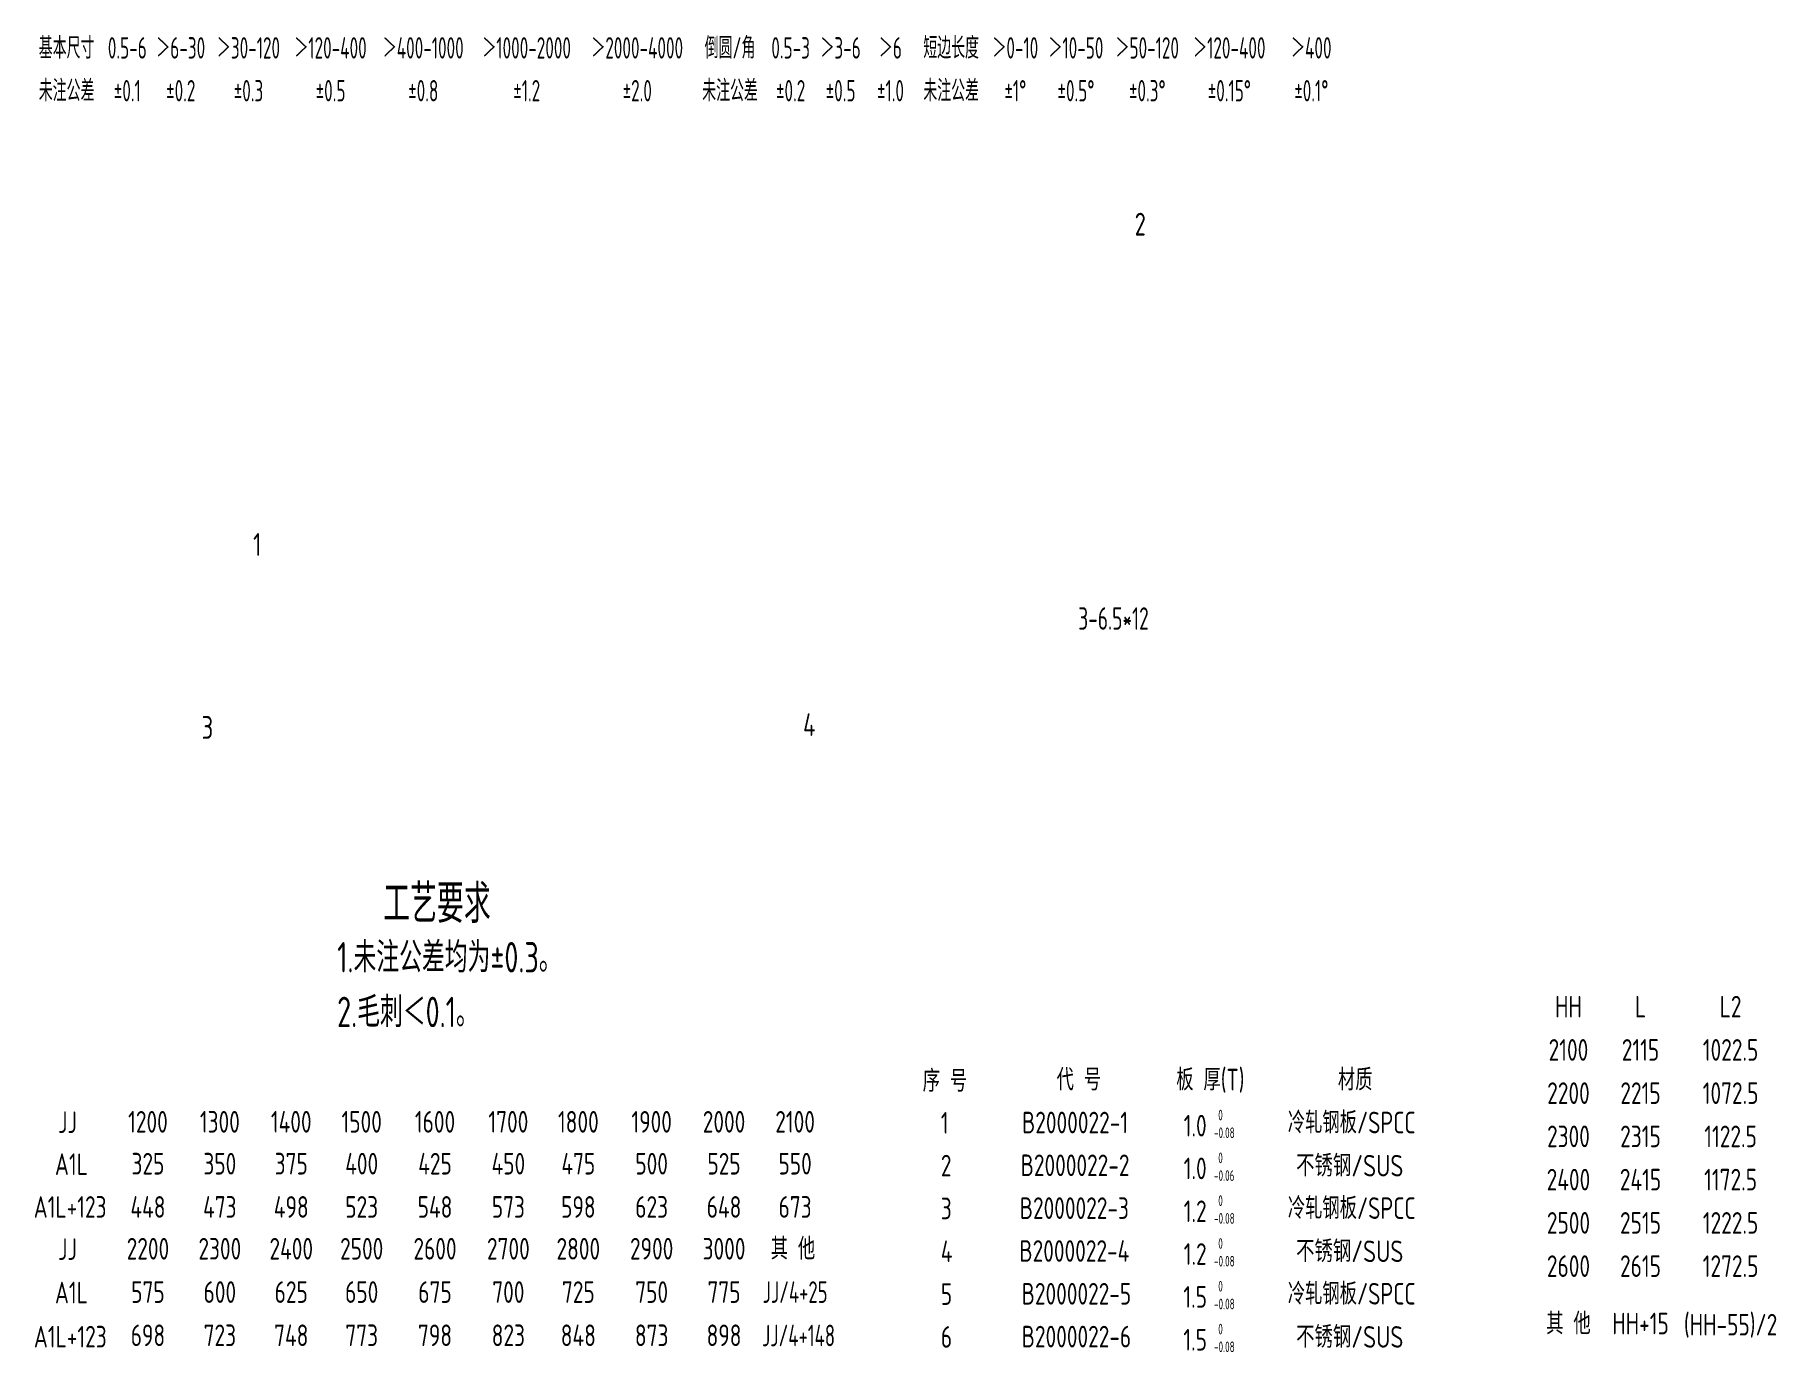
# Model space of a CAD drawing. Header units: inches. Extents: x 14216 to 120088, y -28780 to 23559.
# Drawn here: x 40952 to 43127, y 9368 to 11013 of the extents above; entities that cross this region are included whole.
import ezdxf
from ezdxf.enums import TextEntityAlignment as Align

# ---------------------------------------------------------------- set-up
doc = ezdxf.new("R2010")
doc.units = ezdxf.units.IN
doc.header["$LTSCALE"] = 0.3
doc.header["$MEASUREMENT"] = 0
for name, color, linetype in [('1粗实线', 4, 'Continuous'), ('2', 2, 'Continuous'), ('2细实线', 2, 'Continuous')]:
    doc.layers.add(name, color=color, linetype=linetype)
doc.layers.add('粗实线', color=7, linetype='Continuous', lineweight=30)
doc.styles.add('HZ', font='isocp2.shx', dxfattribs={"width": 0.7, "bigfont": 'hztxt.shx'})

msp = doc.modelspace()

# ---------------------------------------------------------------- texts
at = {"layer": '1粗实线', "color": 4, "style": 'HZ', "width": 0.8}
for s, p in [('2', (42325.5, 10762.7)), ('1', (41224.4, 10362.8)), ('3', (41160.1, 10134.3)), ('4', (41911.4, 10137.8))]:
    msp.add_text(s, height=28.5, dxfattribs=at).set_placement(p)
at = {"layer": '2', "color": 6, "style": 'HZ', "width": 0.75}
for s, p in [('1.未注公差均为±0.3。', (41329.4, 9842.6)), ('2.毛刺＜0.1。', (41329.3, 9774.3))]:
    msp.add_text(s, height=38, dxfattribs=at).set_placement(p)
at = {"layer": '2', "style": 'HZ'}
for s, width, p in [('HH', 0.8, (42867.4, 9799.9)), ('L', 0.8, (42957.4, 9799.9)), ('L2', 0.8, (43069.9, 9799.9)), ('2100', 0.8, (42867.4, 9745.9)), ('2115', 0.8, (42957.4, 9745.9)), ('1022.5', 0.8, (43069.9, 9745.9)), ('2200', 0.8, (42867.4, 9691.9)), ('2215', 0.8, (42957.4, 9691.9)), ('1072.5', 0.8, (43069.9, 9691.9)), ('JJ', 0.8, (40992.5, 9655.6)), ('1200', 0.8, (41093, 9656.1)), ('1300', 0.8, (41182.8, 9656.1)), ('1400', 0.8, (41272, 9656.1)), ('1500', 0.8, (41360, 9656.1)), ('1600', 0.8, (41451.6, 9656.1)), ('1700', 0.8, (41543.2, 9656.1)), ('1800', 0.8, (41630.6, 9656.1)), ('1900', 0.8, (41722.2, 9656.1)), ('2000', 0.8, (41812.6, 9656.1)), ('2100', 0.8, (41901.4, 9656.1)), ('2300', 0.8, (42867.4, 9637.9)), ('2315', 0.8, (42957.4, 9637.9)), ('1122.5', 0.8, (43069.9, 9637.9)), ('A1L', 0.8, (40997.4, 9603.2)), ('325', 0.8, (41093, 9603.8)), ('350', 0.8, (41182.8, 9603.8)), ('375', 0.8, (41272, 9603.8)), ('400', 0.8, (41360, 9603.8)), ('425', 0.8, (41451.6, 9603.8)), ('450', 0.8, (41543.2, 9603.8)), ('475', 0.8, (41630.6, 9603.8)), ('500', 0.8, (41722.2, 9603.8)), ('525', 0.8, (41812.6, 9603.8)), ('550', 0.8, (41901.4, 9603.8)), ('2400', 0.8, (42867.4, 9583.9)), ('2415', 0.8, (42957.4, 9583.9)), ('1172.5', 0.8, (43069.9, 9583.9)), ('A1L+123', 0.8, (40995.8, 9549.8)), ('448', 0.8, (41093, 9549.8)), ('473', 0.8, (41182.8, 9549.8)), ('498', 0.8, (41272, 9549.8)), ('523', 0.8, (41360, 9549.8)), ('548', 0.8, (41451.6, 9549.8)), ('573', 0.8, (41543.2, 9549.8)), ('598', 0.8, (41630.6, 9549.8)), ('623', 0.8, (41722.2, 9549.8)), ('648', 0.8, (41812.6, 9549.8)), ('673', 0.8, (41901.4, 9549.8)), ('2500', 0.8, (42867.4, 9529.9)), ('2515', 0.8, (42957.4, 9529.9)), ('1222.5', 0.8, (43069.9, 9529.9)), ('JJ', 0.8, (40992.5, 9497.1)), ('2200', 0.8, (41093, 9497.6)), ('2300', 0.8, (41182.8, 9497.6)), ('2400', 0.8, (41272, 9497.6)), ('2500', 0.8, (41360, 9497.6)), ('2600', 0.8, (41451.6, 9497.6)), ('2700', 0.8, (41543.2, 9497.6)), ('2800', 0.8, (41630.6, 9497.6)), ('2900', 0.8, (41722.2, 9497.6)), ('3000', 0.8, (41812.6, 9497.6)), ('其 他', 0.8, (41898.7, 9497.6)), ('2600', 0.8, (42867.4, 9475.9)), ('2615', 0.8, (42957.4, 9475.9)), ('1272.5', 0.8, (43069.9, 9475.9)), ('A1L', 0.8, (40997.4, 9442.9)), ('575', 0.8, (41093, 9443.5)), ('600', 0.8, (41182.8, 9443.5)), ('625', 0.8, (41272, 9443.5)), ('650', 0.8, (41360, 9443.5)), ('675', 0.8, (41451.6, 9443.5)), ('700', 0.8, (41543.2, 9443.5)), ('725', 0.8, (41630.6, 9443.5)), ('750', 0.8, (41722.2, 9443.5)), ('775', 0.8, (41812.6, 9443.5)), ('JJ/4+25', 0.7, (41901.4, 9443.5)), ('其 他', 0.8, (42867.4, 9404.2)), ('(HH-55)/2', 0.8, (43069.9, 9402.8)), ('A1L+123', 0.8, (40996, 9387.8)), ('698', 0.8, (41093, 9389.5)), ('723', 0.8, (41182.8, 9389.5)), ('748', 0.8, (41272, 9389.5)), ('773', 0.8, (41360, 9389.5)), ('798', 0.8, (41451.6, 9389.5)), ('823', 0.8, (41543.2, 9389.5)), ('848', 0.8, (41630.6, 9389.5)), ('873', 0.8, (41722.2, 9389.5)), ('898', 0.8, (41812.6, 9389.5)), ('JJ/4+148', 0.7, (41905.7, 9389.3)), ('HH+15', 0.8, (42957.4, 9404.2))]:
    msp.add_text(s, height=27, dxfattribs=dict(at, width=width)).set_placement(p, align=Align.MIDDLE_CENTER)
at = {"layer": '2', "color": 2, "linetype": 'ByBlock', "style": 'HZ', "width": 0.8}
for s, p in [('序 号', (42060.8, 9693.7)), ('1', (42083.4, 9641.3)), ('2', (42083.4, 9587.9)), ('3', (42083.4, 9534.4)), ('4', (42083.4, 9480.9)), ('5', (42083.4, 9427.5)), ('6', (42083.4, 9374))]:
    msp.add_text(s, height=27, dxfattribs=at).set_placement(p)
for s, p in [('代 号', (42255.8, 9708.7)), ('板 厚(T)', (42420.1, 9708.7)), ('材质', (42601, 9708.7)), ('B2000022-1', (42251.1, 9655.2)), ('1.0', (42401.1, 9651.3)), ('冷轧钢板/SPCC', (42596.6, 9655.2)), ('B2000022-2', (42251.1, 9601.8)), ('1.0', (42401.1, 9597.9)), ('B2000022-3', (42250.2, 9548.3)), ('1.2', (42401.1, 9544.4)), ('冷轧钢板/SPCC', (42596.6, 9548.3)), ('B2000022-4', (42250.2, 9494.8)), ('1.2', (42401.1, 9491)), ('B2000022-5', (42252.8, 9441.4)), ('1.5', (42401.1, 9437.5)), ('冷轧钢板/SPCC', (42596.6, 9441.4)), ('B2000022-6', (42252.8, 9387.9)), ('1.5', (42401.1, 9384))]:
    msp.add_text(s, height=27, dxfattribs=at).set_placement(p, align=Align.MIDDLE_CENTER)
at = {"layer": '2', "style": 'HZ', "width": 0.85}
for p in [(42527.2, 9587.8), (42527.2, 9480.9), (42527.2, 9374)]:
    msp.add_text('不锈钢/SUS', height=27, dxfattribs=at).set_placement(p)
at = {"layer": '2', "color": 6, "insert": (42299.1, 10284.6), "char_height": 28, "attachment_point": 5, "style": 'HZ'}
msp.add_mtext('3-6.5*12', dxfattribs=at)
at = {"layer": '2', "char_height": 13.28, "attachment_point": 1, "style": 'HZ'}
for s, insert in [(' 0\\P-0.08', (42424.6, 9671.2)), (' 0\\P-0.06', (42424.6, 9617.7)), (' 0\\P-0.08', (42424.6, 9564.3)), (' 0\\P-0.08', (42424.6, 9510.8)), (' 0\\P-0.08', (42424.6, 9457.4)), (' 0\\P-0.08', (42424.6, 9403.9))]:
    msp.add_mtext(s, dxfattribs=dict(at, insert=insert))
at = {"layer": '2细实线', "linetype": 'ByBlock', "style": 'HZ', "width": 0.65}
for s, p in [('基本尺寸', (40991.4, 10997.1)), ('0.5-6', (41067.2, 10997.1)), ('＞6-30', (41134, 10997.1)), ('＞30-120', (41218.6, 10997.1)), ('＞120-400', (41321.1, 10997.1)), ('＞400-1000', (41436.9, 10997.1)), ('＞1000-2000', (41566.1, 10997.1)), ('＞2000-4000', (41704.2, 10997.1)), ('倒圆/角', (41820.1, 10997.1)), ('0.5-3', (41895.8, 10997.1)), ('＞3-6', (41958.2, 10997.1)), ('＞6', (42020.5, 10997.1)), ('短边长度', (42096.3, 10997.1)), ('＞0-10', (42176.5, 10997.1)), ('＞10-50', (42252.2, 10997.1)), ('＞50-120', (42341.3, 10997.1)), ('＞120-400', (42443.8, 10997.1)), ('＞400', (42546.2, 10997.1)), ('未注公差', (40991.4, 10943.6)), ('%%p0.1', (41067.2, 10943.6)), ('%%p0.2', (41134, 10943.6)), ('%%p0.3', (41218.6, 10943.6)), ('%%p0.5', (41321.1, 10943.6)), ('%%p0.8', (41436.9, 10943.6)), ('%%p1.2', (41566.1, 10943.6)), ('%%p2.0', (41704.2, 10943.6)), ('未注公差', (41820.1, 10943.6)), ('%%p0.2', (41895.8, 10943.6)), ('%%p0.5', (41958.2, 10943.6)), ('%%p1.0', (42020.5, 10943.6)), ('未注公差', (42096.3, 10943.6)), ('%%p1%%d', (42176.5, 10943.6)), ('%%p0.5%%d', (42252.2, 10943.6)), ('%%p0.3%%d', (42341.3, 10943.6)), ('%%p0.15%%d', (42443.8, 10943.6)), ('%%p0.1%%d', (42546.2, 10943.6))]:
    msp.add_text(s, height=26.73, dxfattribs=at).set_placement(p, align=Align.MIDDLE_CENTER)
at = {"layer": '粗实线', "color": 3, "linetype": 'Continuous', "lineweight": -3, "style": 'HZ', "width": 0.7}
msp.add_text('工艺要求', height=48, dxfattribs=at).set_placement((41386.8, 9904.5))

doc.saveas('drawing.dxf')
